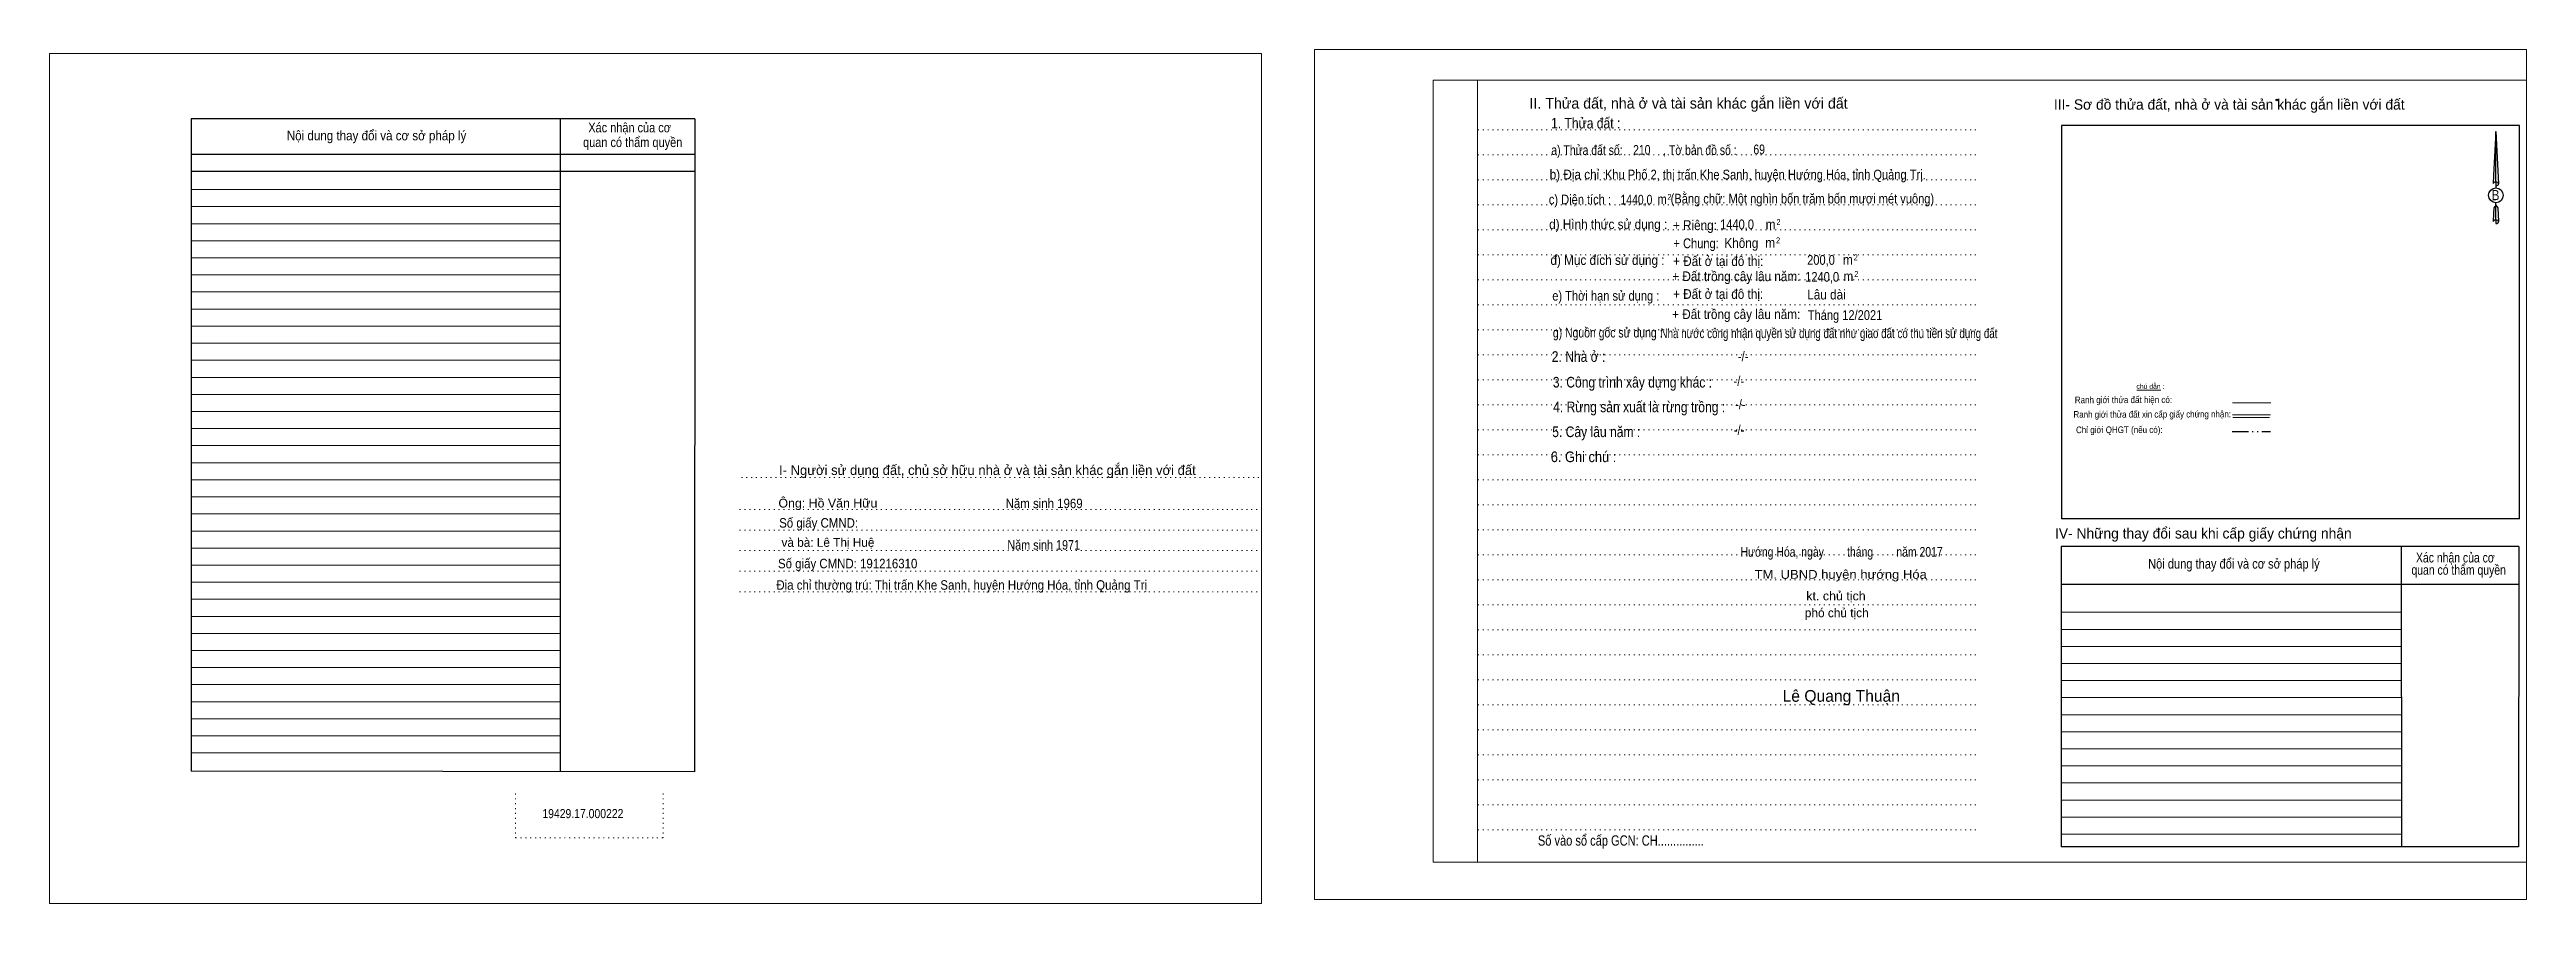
# Model space of a CAD drawing. Header units: metres. Extents: x 549272 to 551461, y 1838244 to 1839012.
# Drawn here: x 549272 to 550111, y 1838706 to 1838995 of the extents above; entities that cross this region are included whole.
import ezdxf
from ezdxf.enums import TextEntityAlignment as Align

# ---------------------------------------------------------------- set-up
doc = ezdxf.new("R2010")
doc.units = ezdxf.units.M
doc.header["$LTSCALE"] = 1.1
doc.header["$PDMODE"] = 32
doc.header["$PDSIZE"] = 0.55
doc.linetypes.add('DASH_DOUBLE_DOT', pattern=[9.2, 5, -1.2, 0.3, -1.2, 0.3, -1.2])
doc.linetypes.add('DOTTED', pattern=[1.5, 0.3, -1.2])
for name, color, linetype, lineweight in [('1', 7, 'DOTTED', 13), ('15', 7, 'Continuous', 13), ('18', 7, 'Continuous', 25), ('2', 7, 'Continuous', 25), ('28', 7, 'Continuous', 25), ('55', 7, 'DASH_DOUBLE_DOT', 25)]:
    doc.layers.add(name, color=color, linetype=linetype, lineweight=lineweight)

msp = doc.modelspace()

# ---------------------------------------------------------------- texts
at = {"layer": '18'}
for s, height, p in [('II. Thửa đất, nhà ở và tài sản khác gắn liền với đất', 3.6, (549826.95, 1838975.17)), ('phó chủ tịch', 3, (549877.13, 1838802.81)), ('Lê Quang Thuận', 3.96, (549878.665, 1838774.17))]:
    msp.add_text(s, height=height, dxfattribs=at).set_placement(p, align=Align.CENTER)
for s, height, width, p in [('1. Thửa đất :', 3.6, 0.85, (549792.125, 1838968.43)), ('a) Thửa đất số:              , Tờ bản đồ số : ', 3.3, 0.8, (549812.345, 1838959.45)), ('210', 3.3, 0.8, (549811.115, 1838959.53)), ('69', 3.3, 0.8, (549850.855, 1838959.69)), ('b) Địa chỉ : ', 3.3, 0.9, (549789.97, 1838951.19)), ('Khu Phố 2, thị trấn Khe Sanh, huyện Hướng Hóa, tỉnh Quảng Trị.', 3.3, 0.85, (549852.955, 1838951.17)), ('c) Diện tích :                                                   ', 3.3, 0.85, (549816.74, 1838942.73)), ('1440,0', 3.3, 0.8, (549809.29, 1838942.65)), (' m', 3.3, 0.85, (549817.485, 1838942.81)), ('2', 2, 0.75, (549820.485, 1838944.25)), ('(Bằng chữ: Một nghìn bốn trăm bốn mươi mét vuông)', 3.3, 0.85, (549865.495, 1838943.01)), ('B', 3.456, 0.85, (550100.205, 1838944.13)), ('d) Hình thức sử dụng :', 3.3, 0.9, (549799.745, 1838934.33)), ('+ Riêng: ', 3.3, 0.9, (549829.66, 1838934.01)), ('1440,0', 3.3, 0.85, (549843.365, 1838934.29)), (' m', 3.3, 0.9, (549854.165, 1838934.29)), ('2', 2, 0.8, (549857.4, 1838935.71)), ('đ) Mục đích sử dụng :', 3.3, 0.9, (549799.505, 1838922.19)), ('+ Đất ở tại đô thị:', 3.3, 0.9, (549836.985, 1838921.83)), ('       + Chung:', 3.3, 0.85, (549825.87, 1838927.87)), ('Không', 3.3, 0.9, (549844.83, 1838927.97)), (' m', 3.3, 0.9, (549854.045, 1838928.09)), ('2', 2, 0.8, (549857.26, 1838929.53)), ('200,0', 3.3, 0.85, (549871.795, 1838922.23)), ('2', 2, 0.8, (549883.58, 1838923.75)), ('+ Đất trồng cây lâu năm:', 3.3, 0.9, (549843.14, 1838916.69)), ('1240,0', 3.3, 0.85, (549872.185, 1838916.5)), (' m', 3.3, 0.9, (549880.345, 1838922.33)), (' m', 3.3, 0.9, (549880.525, 1838916.72)), ('2', 2, 0.8, (549883.76, 1838918.14)), ('e) Thời hạn sử dụng :', 3.3, 0.85, (549798.93, 1838910.09)), ('+ Đất ở tại đô thị:', 3.3, 0.9, (549836.965, 1838910.69)), ('Lâu dài', 3.3, 0.9, (549873.66, 1838910.49)), ('g) Nguồn gốc sử dụng :', 3.3, 0.8, (549799.565, 1838897.61)), ('Nhà nước công nhận quyền sử dụng đất như giao đất có thu tiền sử dụng đất', 3.3, 0.75, (549874.505, 1838897.39)), ('+ Đất trồng cây lâu năm:', 3.3, 0.9, (549843.08, 1838903.85)), ('Tháng 12/2021', 3.3, 0.85, (549879.93, 1838903.55)), ('2. Nhà ở :', 3.6, 0.85, (549789.705, 1838889.35)), ('3. Công trình xây dựng khác :', 3.6, 0.85, (549807.95, 1838880.65)), ('4. Rừng sản xuất là rừng trồng :', 3.6, 0.85, (549810.225, 1838872.29)), ('5. Cây lâu năm :', 3.6, 0.85, (549795.7, 1838863.85)), ('6. Ghi chú :', 3.6, 0.9, (549791.385, 1838855.37)), ('Hướng Hóa, ngày        tháng        năm 2017', 3.3, 0.8, (549878.775, 1838823.31)), ('TM. UBND huyện hướng Hóa', 3, 1.1, (549878.465, 1838815.83)), ('kt. chủ tịch', 3, 1.05, (549876.87, 1838808.53)), ('19429.17.000222', 3.1, 0.85, (549452.565, 1838734.73)), ('Số vào sổ cấp GCN: CH...............', 3.5, 0.8, (549804.03, 1838725.41))]:
    msp.add_text(s, height=height, dxfattribs=dict(at, width=width)).set_placement(p, align=Align.CENTER)
at = {"layer": '2'}
for s, width, p in [('Nội dung thay đổi và cơ sở pháp lý', 0.9, (549382.71, 1838964.41)), ('Nội dung thay đổi và cơ sở pháp lý', 0.9, (549382.71, 1838964.41)), ('Xác nhận của cơ', 0.85, (549468.385, 1838967.11)), ('Xác nhận của cơ', 0.85, (549468.385, 1838967.11)), (' quan có thẩm quyền', 0.85, (549468.91, 1838962.13)), (' quan có thẩm quyền', 0.85, (549468.91, 1838962.13))]:
    msp.add_text(s, height=3.261, dxfattribs=dict(at, width=width)).set_placement(p, align=Align.CENTER)
at = {"layer": '28'}
for s, height, p in [('III- Sơ đồ thửa đất, nhà ở và tài sản khác gắn liền với đất', 3.5, (550010.04, 1838974.81)), ('I- Người sử dụng đất, chủ sở hữu nhà ở và tài sản khác gắn liền với đất', 3.306, (549589.53, 1838851.01)), ('IV- Những thay đổi sau khi cấp giấy chứng nhận', 3.5, (550001.26, 1838829.49)), ('và bà: Lê Thị Huệ', 2.98, (549535.55, 1838826.67))]:
    msp.add_text(s, height=height, dxfattribs=at).set_placement(p, align=Align.CENTER)
for s, height, width, p in [('-/-', 3.3, 0.85, (549845.445, 1838889.55)), ('-/-', 3.3, 0.85, (549843.965, 1838881.17)), ('-/-', 3.3, 0.85, (549844.485, 1838873.29)), ('-/-', 3.3, 0.85, (549844.065, 1838864.63)), ('Ông: Hồ Văn Hữu', 2.98, 1.05, (549535.53, 1838839.99)), ('Năm sinh 1969', 3.22, 0.9, (549608.75, 1838839.77)), ('Số giấy CMND: ', 3.22, 0.9, (549532.92, 1838833.17)), ('Năm sinh 1971', 3.22, 0.85, (549608.595, 1838825.71)), ('Xác nhận của cơ', 3.3, 0.8, (550086.59, 1838821.37)), ('Số giấy CMND: 191216310', 3.22, 0.9, (549542.225, 1838819.39)), ('Nội dung thay đổi và cơ sở pháp lý', 3.3, 0.85, (550011.61, 1838819.29)), (' quan có thẩm quyền', 3.3, 0.8, (550087.22, 1838817.21)), ('Địa chỉ thường trú: Thị trấn Khe Sanh, huyện Hướng Hóa, tỉnh Quảng Trị', 3.22, 0.9, (549580.84, 1838812.13))]:
    msp.add_text(s, height=height, dxfattribs=dict(at, width=width)).set_placement(p, align=Align.CENTER)
at = {"layer": '55', "width": 0.9}
for s, height, p in [('Ranh giới thửa đất hiện có:', 2.26, (549974.213, 1838875.365)), ('Ranh giới thửa đất xin cấp giấy chứng nhận:', 2.24, (549983.948, 1838870.467)), ('Chỉ giới QHGT (nếu có):', 2.25, (549972.813, 1838865.212))]:
    msp.add_text(s, height=height, rotation=0.127, dxfattribs=at).set_placement(p, align=Align.CENTER)
at = {"layer": '55'}
msp.add_text('chú dẫn :', height=1.665, rotation=359.976, dxfattribs=at).set_placement((549983.335, 1838880.208), align=Align.CENTER)

# ---------------------------------------------------------------- linework, layer by layer
at = {"layer": '1', "linetype": 'Continuous'}
for p, q in [((549740.47, 1838984.79), (550110.67, 1838984.79)), ((549740.47, 1838984.79), (549740.47, 1838719.79)), ((550110.67, 1838984.79), (550110.67, 1838717.57)), ((549740.47, 1838719.79), (550110.67, 1838719.79))]:
    msp.add_line(p, q, dxfattribs=at)
at = {"layer": '1'}
for p, q in [((549755.47, 1838984.79), (549755.47, 1838719.79)), ((549755.47, 1838984.79), (549755.47, 1838719.79)), ((549755.63, 1838967.97), (549924.71, 1838967.97)), ((549755.63, 1838959.51), (549924.71, 1838959.51)), ((549755.63, 1838951.05), (549924.71, 1838951.05)), ((549755.63, 1838942.57), (549924.71, 1838942.57)), ((549755.63, 1838934.09), (549924.71, 1838934.09)), ((549755.63, 1838925.61), (549924.71, 1838925.61)), ((549755.63, 1838917.15), (549924.71, 1838917.15)), ((549755.63, 1838908.69), (549924.71, 1838908.69)), ((549755.63, 1838900.21), (549924.71, 1838900.21)), ((549755.63, 1838891.73), (549924.71, 1838891.73)), ((549755.63, 1838883.27), (549924.71, 1838883.27)), ((549755.63, 1838874.81), (549924.71, 1838874.81)), ((549755.63, 1838866.33), (549924.71, 1838866.33)), ((549506.23, 1838850.17), (549682.35, 1838850.17)), ((549755.63, 1838857.85), (549924.71, 1838857.85)), ((549755.63, 1838849.37), (549924.71, 1838849.37)), ((549505.65, 1838839.37), (549681.75, 1838839.37)), ((549755.63, 1838840.91), (549924.71, 1838840.91)), ((549505.65, 1838832.37), (549681.75, 1838832.37)), ((549505.65, 1838825.37), (549681.75, 1838825.37)), ((549755.63, 1838832.43), (549924.71, 1838832.43)), ((549505.65, 1838818.37), (549681.75, 1838818.37)), ((549755.63, 1838823.97), (549924.71, 1838823.97)), ((549505.65, 1838811.37), (549681.75, 1838811.37)), ((549755.63, 1838815.51), (549924.71, 1838815.51)), ((549755.63, 1838807.03), (549924.71, 1838807.03)), ((549755.63, 1838798.53), (549924.71, 1838798.53)), ((549755.63, 1838790.09), (549924.71, 1838790.09)), ((549755.63, 1838781.63), (549924.71, 1838781.63)), ((549755.63, 1838773.13), (549924.71, 1838773.13)), ((549755.63, 1838764.65), (549924.71, 1838764.65)), ((549755.63, 1838756.19), (549924.71, 1838756.19)), ((549429.79, 1838743.09), (549429.79, 1838728.09)), ((549479.75, 1838743.09), (549479.75, 1838728.09)), ((549755.63, 1838747.73), (549924.71, 1838747.73)), ((549755.63, 1838739.25), (549924.71, 1838739.25)), ((549429.79, 1838728.09), (549479.75, 1838728.09)), ((549755.63, 1838730.77), (549924.71, 1838730.77))]:
    msp.add_line(p, q, dxfattribs=at)
at = {"layer": '1', "linetype": 'Continuous'}
for points in [[(549271.97, 1838705.81), (549682.37, 1838705.81), (549682.37, 1838993.81), (549271.97, 1838993.81)], [(549271.97, 1838705.81), (549682.37, 1838705.81), (549682.37, 1838993.81), (549271.97, 1838993.81)], [(549700.27, 1838707.19), (550110.67, 1838707.19), (550110.67, 1838995.19), (549700.27, 1838995.19)]]:
    msp.add_lwpolyline(points, close=True, dxfattribs=at)
at = {"layer": '15'}
for p, q in [((549444.83, 1838947.73), (549319.95, 1838947.73)), ((549444.83, 1838941.95), (549319.95, 1838941.95)), ((549444.83, 1838941.95), (549319.97, 1838941.95)), ((549444.83, 1838936.17), (549319.97, 1838936.17)), ((549444.83, 1838930.37), (549319.97, 1838930.37)), ((549444.83, 1838924.61), (549319.97, 1838924.61)), ((549444.83, 1838918.81), (549319.97, 1838918.81)), ((549444.83, 1838913.03), (549319.97, 1838913.03)), ((549444.85, 1838907.25), (549319.97, 1838907.25)), ((549444.85, 1838901.45), (549319.97, 1838901.45)), ((549444.85, 1838895.67), (549319.97, 1838895.67)), ((549444.87, 1838889.89), (549319.97, 1838889.89)), ((549444.87, 1838884.09), (549319.97, 1838884.09)), ((549444.87, 1838878.33), (549319.97, 1838878.33)), ((549978.69, 1838879.77), (549986.83, 1838879.73)), ((550011.08, 1838875.43), (550024.08, 1838875.43)), ((549444.87, 1838872.53), (549319.97, 1838872.53)), ((549444.87, 1838866.75), (549319.97, 1838866.75)), ((550011.16, 1838871.35), (550023.96, 1838871.35)), ((550011.2, 1838870.49), (550023.68, 1838870.49)), ((550011.2, 1838870.49), (550023.68, 1838870.49)), ((549444.87, 1838860.97), (549319.97, 1838860.97)), ((549444.87, 1838855.17), (549319.97, 1838855.17)), ((549444.87, 1838849.39), (549319.97, 1838849.39)), ((549444.87, 1838843.61), (549319.97, 1838843.61)), ((549444.87, 1838837.81), (549319.97, 1838837.81)), ((549444.87, 1838832.03), (549319.97, 1838832.03)), ((549444.89, 1838826.25), (549319.97, 1838826.25)), ((549444.89, 1838820.45), (549319.97, 1838820.45)), ((549444.89, 1838814.69), (549319.97, 1838814.69)), ((549444.89, 1838808.89), (549319.97, 1838808.89)), ((549444.91, 1838803.11), (549319.97, 1838803.11)), ((550068.21, 1838804.49), (549953.07, 1838804.49)), ((549444.91, 1838797.33), (549319.97, 1838797.33)), ((549444.91, 1838791.53), (549319.97, 1838791.53)), ((550068.23, 1838798.71), (549953.07, 1838798.71)), ((550068.23, 1838792.93), (549953.07, 1838792.93)), ((549444.91, 1838785.75), (549319.97, 1838785.75)), ((550068.23, 1838787.13), (549953.07, 1838787.13)), ((549444.91, 1838779.97), (549319.97, 1838779.97)), ((550068.23, 1838781.37), (549953.07, 1838781.37)), ((550068.25, 1838775.57), (549953.07, 1838775.57)), ((549444.91, 1838774.17), (549319.97, 1838774.17)), ((549444.91, 1838768.41), (549319.97, 1838768.41)), ((550068.27, 1838769.79), (549953.07, 1838769.79)), ((549444.91, 1838762.61), (549319.97, 1838762.61)), ((550068.27, 1838764.01), (549953.07, 1838764.01)), ((550068.27, 1838758.21), (549953.07, 1838758.21)), ((549444.91, 1838756.83), (549319.97, 1838756.83)), ((550068.27, 1838752.43), (549953.07, 1838752.43)), ((550068.29, 1838746.65), (549953.07, 1838746.65)), ((550068.29, 1838740.85), (549953.07, 1838740.85)), ((550068.31, 1838735.09), (549953.07, 1838735.09)), ((550068.31, 1838729.29), (549953.07, 1838729.29))]:
    msp.add_line(p, q, dxfattribs=at)
for points in [[(549271.97, 1838993.81), (549682.37, 1838993.81), (549682.37, 1838705.81), (549271.97, 1838705.81)], [(549755.47, 1838984.79), (550110.67, 1838984.79), (550110.67, 1838719.79), (549755.47, 1838719.79)]]:
    msp.add_lwpolyline(points, close=True, dxfattribs=at)
at = {"layer": '18'}
for p, q in [((550100.29, 1838967.39), (550101.23, 1838949.69)), ((550100.29, 1838967.39), (550101.23, 1838949.69)), ((550100.29, 1838967.39), (550101.23, 1838949.69)), ((550099.53, 1838952.47), (550099.39, 1838949.73)), ((550100.29, 1838950.29), (550100.29, 1838949.61)), ((550100.29, 1838949.61), (550100.29, 1838949.09)), ((550100.29, 1838949.09), (550100.29, 1838948.41)), ((550100.29, 1838949.09), (550100.29, 1838948.41)), ((550100.29, 1838949.09), (550100.29, 1838948.41)), ((550100.29, 1838942.47), (550100.29, 1838943.27)), ((550100.29, 1838942.47), (550100.29, 1838943.27)), ((550100.29, 1838942.47), (550100.29, 1838943.27)), ((550100.29, 1838942.47), (550100.99, 1838941.49)), ((550100.29, 1838942.47), (550100.99, 1838941.49)), ((550100.29, 1838942.47), (550100.99, 1838941.49)), ((550101.23, 1838949.69), (550101.23, 1838949.73)), ((550100.29, 1838937.47), (550100.29, 1838936.79)), ((550100.29, 1838936.79), (550100.29, 1838936.27)), ((550100.99, 1838941.49), (550101.23, 1838936.87)), ((550100.99, 1838941.49), (550101.23, 1838936.87)), ((550100.99, 1838941.49), (550101.23, 1838936.87)), ((550101.23, 1838936.87), (550101.23, 1838936.89))]:
    msp.add_line(p, q, dxfattribs=at)
for points in [[(550100.29, 1838950.29), (550100.29, 1838967.39), (550099.53, 1838952.47)], [(550100.29, 1838937.47), (550100.29, 1838942.47), (550099.63, 1838941.49), (550099.53, 1838939.61), (550099.39, 1838936.89)]]:
    msp.add_lwpolyline(points, dxfattribs=at)
msp.add_ellipse((550100.327, 1838945.789), major_axis=(0, 2.516), ratio=0.983453, dxfattribs=at)
for centre, start_param, end_param in [((550100.328, 1838949.666), 1.5707963, 3.074452), ((550100.328, 1838949.666), 0.0671406, 1.5707963), ((550100.328, 1838949.666), 4.712389, 6.2831853), ((550100.328, 1838936.825), 2.4910694, 3.0742784), ((550100.328, 1838936.825), 1.5707963, 2.4910694), ((550100.328, 1838936.825), 0.0671406, 1.5707963), ((550100.328, 1838936.825), 4.712389, 6.2831853)]:
    msp.add_ellipse(centre, major_axis=(0.907, 0), ratio=0.655448, start_param=start_param, end_param=end_param, dxfattribs=at)
at = {"layer": '2'}
for p, q in [((549490.51, 1838971.73), (549319.97, 1838971.73)), ((549319.97, 1838971.73), (549319.97, 1838750.69)), ((549444.83, 1838971.73), (549444.89, 1838750.51)), ((549490.51, 1838959.65), (549320.19, 1838959.65)), ((549490.51, 1838953.87), (549320.19, 1838953.87))]:
    msp.add_line(p, q, dxfattribs=at)
msp.add_lwpolyline([(549490.51, 1838971.73), (549490.41, 1838750.45), (549319.97, 1838750.69)], dxfattribs=at)
at = {"layer": '28'}
for p, q in [((549953.21, 1838969.45), (549953.21, 1838836.17)), ((550108.27, 1838836.17), (549953.21, 1838836.17)), ((550068.23, 1838826.77), (550068.31, 1838725.01)), ((550108.11, 1838826.77), (550108.03, 1838725.01)), ((550108.09, 1838813.85), (549953.07, 1838813.85)), ((550108.03, 1838725.01), (549953.07, 1838725.01))]:
    msp.add_line(p, q, dxfattribs=at)
for points in [[(550108.27, 1838836.17), (550108.27, 1838969.45), (549953.21, 1838969.45)], [(550108.11, 1838826.77), (549953.07, 1838826.77), (549953.07, 1838725.01)]]:
    msp.add_lwpolyline(points, dxfattribs=at)
msp.add_point((550026.15, 1838978.09), dxfattribs=at)
at = {"layer": '55'}
msp.add_line((550011, 1838865.71), (550024, 1838865.71), dxfattribs=at)

msp.set_redraw_order([(e.dxf.handle, doc.entitydb.next_handle()) for e in msp.query("TEXT MTEXT ATTDEF DIMENSION ARC_DIMENSION")])  # texts and dimensions are drawn at this point

doc.saveas('drawing.dxf')
